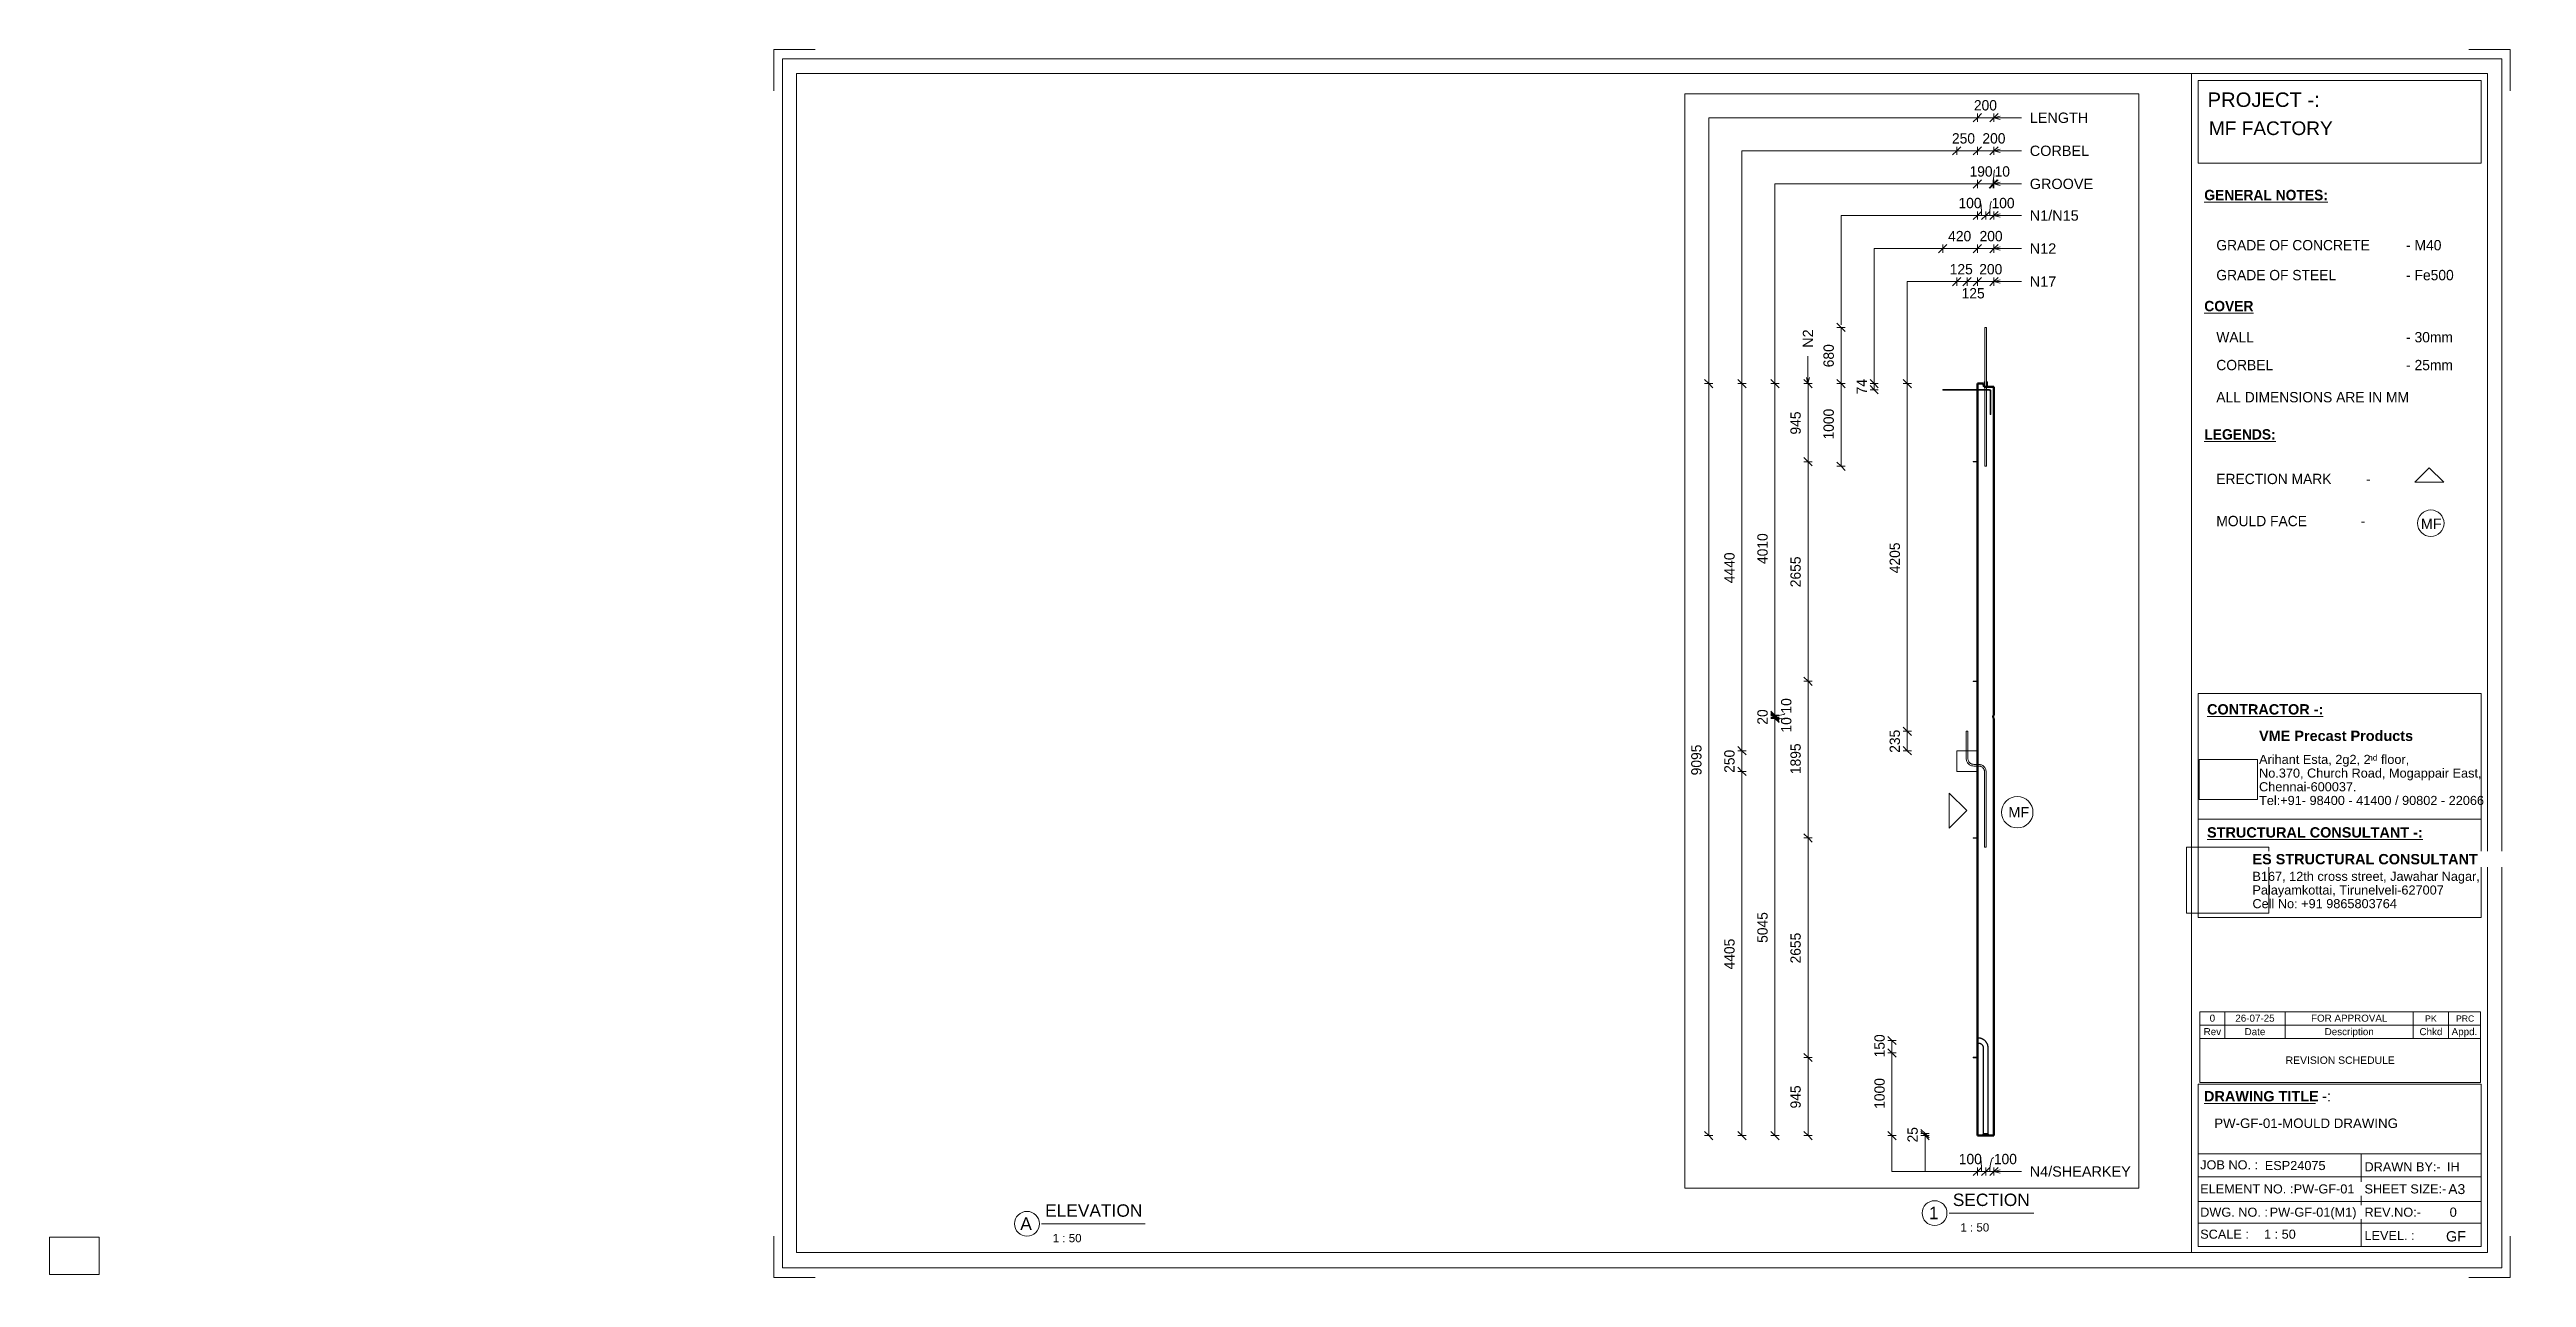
# Paper-space layout 'Layout1' of a CAD drawing. Header units: millimetres. Extents: x 0 to 599, y -1 to 296.
# The model-space entities are those that its viewports show. They can reach past a viewport. Long polylines and large blocks are cut down to what shows.
import ezdxf

# ---------------------------------------------------------------- set-up
doc = ezdxf.new("R2010")
doc.units = ezdxf.units.MM
doc.linetypes.add('Dash', pattern=[6.36, 3.18, -3.18])
for name, color, linetype, lineweight in [('A-ANNO-DIMS', 211, 'Continuous', 9), ('A-ANNO-DIMS-50', 211, 'Continuous', 9), ('A-DETL-THIN', 151, 'Continuous', 18), ('A-GENM', 13, 'Continuous', 18), ('A-WALL', 113, 'Continuous', 25), ('A-WALL-HDLN', 110, 'Dash', 25), ('G-ANNO-SCHD', 231, 'Continuous', 9), ('G-ANNO-TEXT', 231, 'Continuous', 9), ('G-ANNO-TTLB', 6, 'Continuous', 9), ('G-ANNO-TTLB-MEDM', 33, 'Continuous', 9), ('G-ANNO-TTLB-THIN', 151, 'Continuous', 9), ('S-BEAM', 12, 'Continuous', 18), ('S-RBAR', 171, 'Continuous', 18)]:
    doc.layers.add(name, color=color, linetype=linetype, lineweight=lineweight)
doc.layers.add('G-ANNO-NPLT', color=191, linetype='Continuous')
doc.styles.add('Arial_10', font='arial.ttf', dxfattribs={"height": 2.3})
doc.styles.add('Arial_11', font='arial.ttf', dxfattribs={"height": 1.8})
doc.styles.add('Arial_12', font='arial.ttf', dxfattribs={"height": 1.7})
doc.styles.add('Arial_13', font='arial.ttf', dxfattribs={"height": 2})
doc.styles.add('Arial_14', font='arial.ttf', dxfattribs={"height": 3})
doc.styles.add('Arial_15', font='arial.ttf', dxfattribs={"height": 1.5})
doc.styles.add('Arial_2', font='arial.ttf', dxfattribs={"height": 125})
doc.styles.add('Arial_3', font='arial.ttf', dxfattribs={"height": 3.5})
doc.styles.add('Arial_4', font='arial.ttf', dxfattribs={"height": 2.2})
doc.styles.add('Arial_5', font='arial.ttf', dxfattribs={"height": 2.4})
doc.styles.add('Arial_6', font='arial.ttf', dxfattribs={"height": 2.5})
doc.styles.add('Arial_7', font='arial.ttf', dxfattribs={"height": 1.42976})
doc.styles.add('Arial_8', font='arial.ttf', dxfattribs={"height": 2.25})
doc.styles.add('Arial_9', font='arial.ttf', dxfattribs={"height": 3.3})
doc.styles.add('Arial_B', font='arialbd.ttf', dxfattribs={"height": 2.5})
doc.styles.add('Nirmala UI Semilight', font='NirmalaS.ttf', dxfattribs={"height": 125})
doc.styles.add('Nirmala UI Semilight_1', font='NirmalaS.ttf', dxfattribs={"height": 2.5})
doc.styles.add('Nirmala UI Semilight_B', font='', dxfattribs={"height": 2.5})
doc.styles.get('Nirmala UI Semilight_B').set_extended_font_data('Nirmala UI Semilight', bold=True)
doc.dimstyles.new('Arrow_Filled_-_2_5_NI_UI', dxfattribs={"dimscale": 304.8, "dimtxt": 130.920493, "dimasz": 0.328084, "dimexe": 0.164042, "dimexo": 0.0625, "dimgap": 0.164042, "dimtad": 1, "dimdec": 0, "dimzin": 0, "dimdsep": 46, "dimtxsty": 'Nirmala UI Semilight', "dimblk1": 'OBLIQUE', "dimblk2": 'OBLIQUE', "dimsah": 1, "dimcen": 0.09, "dimazin": 0, "dimtfac": 1, "dimtdec": 4, "dimtix": 1, "dimtmove": 0, "dimatfit": 3, "dimfxl": 0.164042, "dimfxlon": 1, "dimtvp": 1, "dimtolj": 1, "dimtzin": 0, "dimarcsym": 2})
doc.dimstyles.new('Arrow_Filled_-_2_5_NI_UI_1', dxfattribs={"dimscale": 304.8, "dimtxt": 130.920493, "dimasz": 0.328084, "dimexe": 0.164042, "dimexo": 0.0625, "dimgap": 0.164042, "dimtad": 1, "dimdec": 0, "dimzin": 0, "dimdsep": 46, "dimtxsty": 'Nirmala UI Semilight', "dimblk1": 'OBLIQUE', "dimblk2": 'OBLIQUE', "dimsah": 1, "dimcen": 0.09, "dimazin": 0, "dimtfac": 1, "dimtdec": 4, "dimtix": 1, "dimtmove": 2, "dimatfit": 3, "dimfxl": 0.164042, "dimfxlon": 1, "dimtvp": 1, "dimtolj": 1, "dimtzin": 0, "dimarcsym": 2})
doc.dimstyles.new('Arrow_Filled_-_2_5_NI_UI_2', dxfattribs={"dimscale": 304.8, "dimtxt": 130.920493, "dimasz": 0.328084, "dimexe": 0.164042, "dimexo": 0.0625, "dimgap": 0.164042, "dimtad": 1, "dimdec": 0, "dimzin": 0, "dimdsep": 46, "dimtxsty": 'Nirmala UI Semilight', "dimblk1": 'OBLIQUE', "dimblk2": 'OBLIQUE', "dimsah": 1, "dimcen": 0.09, "dimazin": 0, "dimtfac": 1, "dimtdec": 4, "dimtix": 1, "dimtmove": 1, "dimatfit": 3, "dimfxl": 0.164042, "dimfxlon": 1, "dimtvp": 1, "dimtolj": 1, "dimtzin": 0, "dimarcsym": 2})
picture_1 = doc.add_image_def('image1.jpg', size_in_pixel=(996, 686))
picture_2 = doc.add_image_def('image2.jpg', size_in_pixel=(1600, 1280))

psp = doc.layouts.get("Layout1")

msp = doc.modelspace()

# ---------------------------------------------------------------- texts
at = {"layer": 'G-ANNO-TEXT', "color": 7, "char_height": 125, "attachment_point": 1, "style": 'Arial_2'}
for s, insert, width in [('LENGTH', (-10723.78, 10977.48), 857.8056), ('CORBEL', (-10723.78, 10577.71), 865.8225), ('GROOVE', (-10723.78, 10177.59), 925.9491), ('N1/N15', (-10723.78, 9795.05), 713.5019), ('N12', (-10723.78, 9395.92), 384.81), ('N17', (-10723.78, 8995.3), 384.81), ('MF', (-10982.6, 2578.54), 300.6328), ('N4/SHEARKEY', (-10724.2, -1766.26), 1475.105)]:
    msp.add_mtext(s, dxfattribs=dict(at, insert=insert, width=width))
at = {"layer": 'G-ANNO-TEXT', "color": 7, "insert": (-13468.61, 8132.43), "char_height": 125, "width": 268.5653, "attachment_point": 1, "rotation": 90, "style": 'Arial_2'}
msp.add_mtext('N2', dxfattribs=at)

# ---------------------------------------------------------------- blocks, each defined once
blk = doc.blocks.new('ES-Landscape-A3 - ES-Landscape-A3-502445-PW-GF-01-MOULD DRAWING')
at = {"layer": 'G-ANNO-TTLB'}
for p, q in [((175.24, 296.27), (185.24, 296.27)), ((175.24, 296.27), (175.24, 286.27)), ((595.24, 296.27), (585.24, 296.27)), ((595.24, 296.27), (595.24, 286.27)), ((519.77, 140.54), (588.2, 140.54)), ((519.77, 86.33), (519.77, 140.54)), ((588.2, 86.33), (588.2, 140.54)), ((519.77, 110.14), (588.2, 110.14)), ((519.77, 6.78), (519.77, 46.03)), ((588.2, 6.78), (588.2, 46.03)), ((559.23, 29.2), (559.23, 6.78)), ((175.24, -0.73), (175.24, 9.27)), ((595.24, -0.73), (595.24, 9.27)), ((175.24, -0.73), (185.24, -0.73)), ((595.24, -0.73), (585.24, -0.73))]:
    blk.add_line(p, q, dxfattribs=at)
at = {"layer": 'G-ANNO-TTLB-MEDM'}
for p, q in [((180.73, 290.44), (180.73, 5.31)), ((180.73, 290.44), (589.79, 290.44)), ((518.17, 290.44), (518.17, 5.31)), ((519.77, 268.77), (519.77, 288.77)), ((519.77, 288.77), (588.2, 288.77)), ((588.2, 288.77), (588.2, 268.77)), ((589.79, 290.44), (589.79, 5.31)), ((588.2, 268.77), (519.77, 268.77)), ((519.77, 86.33), (588.2, 86.33)), ((519.77, 6.78), (588.2, 6.78)), ((180.73, 5.31), (589.79, 5.31))]:
    blk.add_line(p, q, dxfattribs=at)
at = {"layer": 'G-ANNO-TTLB-THIN'}
for p, q in [((177.29, 294.03), (177.29, 1.56)), ((593.23, 294.03), (177.29, 294.03)), ((593.23, 1.56), (593.23, 294.03)), ((519.77, 46.03), (588.2, 46.03)), ((519.77, 29.2), (588.2, 29.2)), ((519.77, 23.64), (588.2, 23.64)), ((519.77, 17.68), (588.2, 17.68)), ((519.77, 12.43), (588.2, 12.43)), ((177.29, 1.56), (593.23, 1.56))]:
    blk.add_line(p, q, dxfattribs=at)
at = {"layer": 'G-ANNO-TTLB', "char_height": 2.2, "attachment_point": 1, "style": 'Arial_4'}
for s, insert, width in [('No.370, Church Road, Mogappair East,', (534.5, 122.37), 63.4135), ('Tel:+91- 98400 - 41400 / 90802 - 22066 ', (534.5, 115.75), 65.2574), ('Chennai-600037.', (534.5, 119.06), 27.6582), ('Cell No: +91 9865803764', (532.9, 90.79), 41.0464), ('Palayamkottai, Tirunelveli-627007', (532.9, 94.09), 54.4346), ('JOB NO. :', (520.26, 27.61), 16.5949), ('DRAWN BY:-', (560, 27.14), 21.7257), ('ELEMENT NO. :', (520.26, 21.79), 26.5359), ('SHEET SIZE:-', (560, 21.79), 23.2489), ('DWG. NO. :', (520.26, 16.16), 19.481), ('REV.NO:-', (560, 16.16), 16.0338), ('SCALE :', (520.26, 10.84), 13.8692), ('LEVEL. :', (560, 10.53), 14.3502)]:
    blk.add_mtext(s, dxfattribs=dict(at, insert=insert, width=width))
at = {"layer": 'G-ANNO-TTLB'}
image = blk.add_image(picture_1, insert=(520, 114.84), size_in_units=(14.11, 9.72), dxfattribs=at)
image.dxf.flags = 7
image = blk.add_image(picture_2, insert=(516.95, 87.39), size_in_units=(19.92, 15.93), dxfattribs=at)
image.dxf.flags = 7
at = {"layer": 'G-ANNO-TTLB', "attachment_point": 1, "bg_fill": 3, "box_fill_scale": 1.25, "bg_fill_color": 256, "bg_fill_true_color": 13158600, "bg_fill_transparency": 0}
for s, insert, char_height, width, style in [('PROJECT -:', (522.05, 285.89), 3.5, 33.3502, 'Arial_3'), ('\\LCONTRACTOR -:', (521.92, 137.94), 2.5, 33.9114, 'Arial_B'), ('\\LSTRUCTURAL CONSULTANT -:', (521.92, 108.18), 2.5, 62.8523, 'Arial_B'), ('\\LDRAWING TITLE', (521.19, 44.36), 2.5, 33.4304, 'Arial_B'), ('A3', (580.27, 21.84), 2.4, 4.9705, 'Arial_5')]:
    blk.add_mtext(s, dxfattribs=dict(at, insert=insert, char_height=char_height, width=width, style=style))
at = {"layer": 'G-ANNO-TTLB', "char_height": 2.5, "attachment_point": 1, "style": 'Arial_B', "bg_fill": 3, "box_fill_scale": 1.25, "bg_fill_color": 256, "bg_fill_true_color": 13158600, "bg_fill_transparency": 0}
for s, insert, width in [('VME Precast Products', (534.5, 131.53), 45.135), ('ES STRUCTURAL CONSULTANT', (532.9, 101.7), 65.6582), ('\\fArial|b1|i0|c0|p34|; ', (548.78, 44.36), 1.2025)]:
    blk.add_mtext(s, dxfattribs=dict(at, insert=insert, width=width))
at = {"layer": 'G-ANNO-TTLB', "attachment_point": 1}
for s, insert, char_height, width, style in [('Arihant Esta, 2g2, 2', (534.5, 125.68), 2.2, 31.9873, 'Arial_4'), ('nd', (560.89, 125.72), 1.43, 2.7257, 'Arial_7'), (' floor,', (563.14, 125.68), 2.2, 9.1392, 'Arial_4'), ('B167, 12th cross street, Jawahar Nagar,', (532.9, 97.4), 2.2, 65.1772, 'Arial_4')]:
    blk.add_mtext(s, dxfattribs=dict(at, insert=insert, char_height=char_height, width=width, style=style))
at = {"layer": 'G-ANNO-TTLB', "insert": (549.77, 44.36), "char_height": 2.5, "width": 2.6456, "attachment_point": 1, "style": 'Arial_6', "bg_fill": 3, "box_fill_scale": 1.25, "bg_fill_color": 256, "bg_fill_true_color": 13158600, "bg_fill_transparency": 0}
blk.add_mtext('-:', dxfattribs=at)
blk = doc.blocks.new('Viewport - M_View Title-1040-PW-GF-01-MOULD DRAWING')
at = {"layer": 'G-ANNO-TTLB'}
for start, end in [(360, 180), (180, 0)]:
    blk.add_arc((-3.5, 0), 3, start, end, dxfattribs=at)
blk = doc.blocks.new('RR spread anchor face based - RR-SA-5_0-240-2134540-Elevation Right')
at = {"layer": 'A-GENM'}
for p, q in [((2593.7, 7722.11), (2591.2, 7717.11)), ((2601.2, 7722.11), (2593.7, 7722.11)), ((2628.7, 7722.11), (2621.2, 7722.11)), ((2631.2, 7717.11), (2628.7, 7722.11)), ((2591.2, 7717.11), (2591.2, 7660.16)), ((2631.2, 7660), (2631.2, 7717.11))]:
    blk.add_line(p, q, dxfattribs=at)
blk = doc.blocks.new('RR spread anchor face based - RR-SA-1_4-160-2134593-Elevation Right')
at = {"layer": 'A-GENM'}
for p, q in [((2458.78, -447), (2463.78, -447)), ((2458.78, -453), (2458.78, -447)), ((2463.78, -447), (2511.2, -447)), ((2463.78, -447), (2463.78, -453)), ((2463.78, -453), (2458.78, -453)), ((2511.2, -453), (2463.78, -453))]:
    blk.add_line(p, q, dxfattribs=at)
blk = doc.blocks.new('DIMBLOCK106-Elevation Right')
at = {"layer": 'A-ANNO-DIMS-50'}
for p, q in [((-11356.74, -1828.86), (-11306.74, -1778.86)), ((-11356.74, -1828.86), (-11356.74, -1778.86)), ((-11256.74, -1828.86), (-11206.74, -1778.86)), ((-11256.74, -1828.86), (-11256.74, -1778.86)), ((-11356.74, -1828.86), (-11406.74, -1878.86)), ((-11356.74, -1828.86), (-11256.74, -1828.86)), ((-11356.74, -1828.86), (-11356.74, -1878.86)), ((-11256.74, -1828.86), (-11306.74, -1878.86)), ((-11256.74, -1828.86), (-11256.74, -1878.86))]:
    blk.add_line(p, q, dxfattribs=at)
blk.add_ellipse((-11325.02, -1828.86), major_axis=(0, 169.02), ratio=0.108148, start_param=4.712389, end_param=6.283185, dxfattribs=at)
at = {"layer": 'A-ANNO-DIMS-50', "color": 0, "insert": (-11582.1, -1615.78), "char_height": 125, "width": 308.4963, "attachment_point": 1, "line_spacing_factor": 1.142579, "style": 'Nirmala UI Semilight'}
blk.add_mtext('100', dxfattribs=at)
blk = doc.blocks.new('_Oblique')
at = {"color": 0, "linetype": 'ByBlock', "lineweight": -2}
blk.add_line((-0.5, -0.5), (0.5, 0.5), dxfattribs=at)
blk = doc.blocks.new('DIMBLOCK107-Elevation Right')
at = {"layer": 'A-ANNO-DIMS-50'}
for p, q in [((-11256.74, -1828.86), (-11206.74, -1778.86)), ((-11256.74, -1828.86), (-11256.74, -1778.86)), ((-11156.74, -1828.86), (-11106.74, -1778.86)), ((-11156.74, -1828.86), (-11156.74, -1778.86)), ((-11256.74, -1828.86), (-11306.74, -1878.86)), ((-11256.74, -1828.86), (-11156.74, -1828.86)), ((-11256.74, -1828.86), (-11256.74, -1878.86)), ((-11156.74, -1828.86), (-11206.74, -1878.86)), ((-11156.74, -1828.86), (-11156.74, -1878.86))]:
    blk.add_line(p, q, dxfattribs=at)
blk.add_ellipse((-11157.73, -1828.86), major_axis=(0, 169.02), ratio=0.289959, start_param=0, end_param=1.570796, dxfattribs=at)
at = {"layer": 'A-ANNO-DIMS-50', "color": 0, "insert": (-11157.73, -1615.78), "char_height": 125, "width": 308.4963, "attachment_point": 1, "line_spacing_factor": 1.142579, "style": 'Nirmala UI Semilight'}
blk.add_mtext('100', dxfattribs=at)
blk = doc.blocks.new('DIMBLOCK108-Elevation Right')
at = {"layer": 'A-ANNO-DIMS-50'}
for p, q in [((-11990.26, -1370), (-12040.26, -1320)), ((-11990.26, -1395), (-12040.26, -1345)), ((-11990.26, -1370), (-12040.26, -1370)), ((-11990.26, -1395), (-11990.26, -1370)), ((-11990.26, -1370), (-11940.26, -1420)), ((-11990.26, -1370), (-11940.26, -1370)), ((-11990.26, -1395), (-12040.26, -1395)), ((-11990.26, -1395), (-11940.26, -1445)), ((-11990.26, -1395), (-11940.26, -1395))]:
    blk.add_line(p, q, dxfattribs=at)
at = {"layer": 'A-ANNO-DIMS-50', "color": 0, "insert": (-12203.35, -1477.71), "char_height": 125, "width": 228.5158, "attachment_point": 1, "rotation": 90, "line_spacing_factor": 1.142579, "style": 'Nirmala UI Semilight'}
blk.add_mtext('25', dxfattribs=at)
blk = doc.blocks.new('DIMBLOCK109-Elevation Right')
at = {"layer": 'A-ANNO-DIMS-50'}
for p, q in [((-12390.26, -395), (-12440.26, -345)), ((-12390.26, -395), (-12440.26, -395)), ((-12390.26, -1395), (-12390.26, -395)), ((-12390.26, -395), (-12340.26, -445)), ((-12390.26, -395), (-12340.26, -395)), ((-12390.26, -1395), (-12440.26, -1345)), ((-12390.26, -1395), (-12440.26, -1395)), ((-12390.26, -1395), (-12340.26, -1445)), ((-12390.26, -1395), (-12340.26, -1395))]:
    blk.add_line(p, q, dxfattribs=at)
at = {"layer": 'A-ANNO-DIMS-50', "color": 0, "insert": (-12603.35, -1071.15), "char_height": 125, "width": 422.7542, "attachment_point": 1, "rotation": 90, "line_spacing_factor": 1.142579, "style": 'Nirmala UI Semilight'}
blk.add_mtext('1000', dxfattribs=at)
blk = doc.blocks.new('DIMBLOCK110-Elevation Right')
at = {"layer": 'A-ANNO-DIMS-50'}
for p, q in [((-12390.26, -245), (-12440.26, -195)), ((-12390.26, -245), (-12440.26, -245)), ((-12390.26, -395), (-12390.26, -245)), ((-12390.26, -245), (-12340.26, -295)), ((-12390.26, -245), (-12340.26, -245)), ((-12390.26, -395), (-12440.26, -345)), ((-12390.26, -395), (-12440.26, -395)), ((-12390.26, -395), (-12340.26, -445)), ((-12390.26, -395), (-12340.26, -395))]:
    blk.add_line(p, q, dxfattribs=at)
at = {"layer": 'A-ANNO-DIMS-50', "color": 0, "insert": (-12603.35, -448.54), "char_height": 125, "width": 308.4963, "attachment_point": 1, "rotation": 90, "line_spacing_factor": 1.142579, "style": 'Nirmala UI Semilight'}
blk.add_mtext('150', dxfattribs=at)
blk = doc.blocks.new('DIMBLOCK111-Elevation Right')
at = {"layer": 'A-ANNO-DIMS-50'}
for p, q in [((-11606.74, 8932.77), (-11556.74, 8982.77)), ((-11606.74, 8932.77), (-11606.74, 8982.77)), ((-11481.74, 8932.77), (-11431.74, 8982.77)), ((-11481.74, 8932.77), (-11481.74, 8982.77)), ((-11606.74, 8932.77), (-11656.74, 8882.77)), ((-11606.74, 8932.77), (-11481.74, 8932.77)), ((-11606.74, 8932.77), (-11606.74, 8882.77)), ((-11481.74, 8932.77), (-11531.74, 8882.77)), ((-11481.74, 8932.77), (-11481.74, 8882.77))]:
    blk.add_line(p, q, dxfattribs=at)
at = {"layer": 'A-ANNO-DIMS-50', "color": 0, "insert": (-11691.85, 9145.86), "char_height": 125, "width": 308.4963, "attachment_point": 1, "line_spacing_factor": 1.142579, "style": 'Nirmala UI Semilight'}
blk.add_mtext('125', dxfattribs=at)
blk = doc.blocks.new('DIMBLOCK112-Elevation Right')
at = {"layer": 'A-ANNO-DIMS-50'}
for p, q in [((-11481.74, 8932.77), (-11431.74, 8982.77)), ((-11481.74, 8932.77), (-11481.74, 8982.77)), ((-11356.74, 8932.77), (-11306.74, 8982.77)), ((-11356.74, 8932.77), (-11356.74, 8982.77)), ((-11481.74, 8932.77), (-11531.74, 8882.77)), ((-11481.74, 8932.77), (-11356.74, 8932.77)), ((-11481.74, 8932.77), (-11481.74, 8882.77)), ((-11356.74, 8932.77), (-11406.74, 8882.77)), ((-11356.74, 8932.77), (-11356.74, 8882.77))]:
    blk.add_line(p, q, dxfattribs=at)
at = {"layer": 'A-ANNO-DIMS-50', "color": 0, "insert": (-11547.78, 8854.79), "char_height": 125, "width": 308.4963, "attachment_point": 1, "line_spacing_factor": 1.142579, "style": 'Nirmala UI Semilight'}
blk.add_mtext('125', dxfattribs=at)
blk = doc.blocks.new('DIMBLOCK113-Elevation Right')
at = {"layer": 'A-ANNO-DIMS-50'}
for p, q in [((-11356.74, 8932.77), (-11306.74, 8982.77)), ((-11356.74, 8932.77), (-11356.74, 8982.77)), ((-11156.74, 8932.77), (-11106.74, 8982.77)), ((-11156.74, 8932.77), (-11156.74, 8982.77)), ((-11356.74, 8932.77), (-11406.74, 8882.77)), ((-11356.74, 8932.77), (-11156.74, 8932.77)), ((-11356.74, 8932.77), (-11356.74, 8882.77)), ((-11156.74, 8932.77), (-11206.74, 8882.77)), ((-11156.74, 8932.77), (-11156.74, 8882.77))]:
    blk.add_line(p, q, dxfattribs=at)
at = {"layer": 'A-ANNO-DIMS-50', "color": 0, "insert": (-11334.95, 9145.86), "char_height": 125, "width": 342.7737, "attachment_point": 1, "line_spacing_factor": 1.142579, "style": 'Nirmala UI Semilight'}
blk.add_mtext('200', dxfattribs=at)
blk = doc.blocks.new('DIMBLOCK114-Elevation Right')
at = {"layer": 'A-ANNO-DIMS-50'}
for p, q in [((-11776.74, 9332.77), (-11726.74, 9382.77)), ((-11776.74, 9332.77), (-11776.74, 9382.77)), ((-11356.74, 9332.77), (-11306.74, 9382.77)), ((-11356.74, 9332.77), (-11356.74, 9382.77)), ((-11776.74, 9332.77), (-11826.74, 9282.77)), ((-11776.74, 9332.77), (-11356.74, 9332.77)), ((-11776.74, 9332.77), (-11776.74, 9282.77)), ((-11356.74, 9332.77), (-11406.74, 9282.77)), ((-11356.74, 9332.77), (-11356.74, 9282.77))]:
    blk.add_line(p, q, dxfattribs=at)
at = {"layer": 'A-ANNO-DIMS-50', "color": 0, "insert": (-11710.75, 9545.86), "char_height": 125, "width": 345.6301, "attachment_point": 1, "line_spacing_factor": 1.142579, "style": 'Nirmala UI Semilight'}
blk.add_mtext('420', dxfattribs=at)
blk = doc.blocks.new('DIMBLOCK115-Elevation Right')
at = {"layer": 'A-ANNO-DIMS-50'}
for p, q in [((-11356.74, 9332.77), (-11306.74, 9382.77)), ((-11356.74, 9332.77), (-11356.74, 9382.77)), ((-11156.74, 9332.77), (-11106.74, 9382.77)), ((-11156.74, 9332.77), (-11156.74, 9382.77)), ((-11356.74, 9332.77), (-11406.74, 9282.77)), ((-11356.74, 9332.77), (-11156.74, 9332.77)), ((-11356.74, 9332.77), (-11356.74, 9282.77)), ((-11156.74, 9332.77), (-11206.74, 9282.77)), ((-11156.74, 9332.77), (-11156.74, 9282.77))]:
    blk.add_line(p, q, dxfattribs=at)
at = {"layer": 'A-ANNO-DIMS-50', "color": 0, "insert": (-11330.98, 9545.86), "char_height": 125, "width": 342.7737, "attachment_point": 1, "line_spacing_factor": 1.142579, "style": 'Nirmala UI Semilight'}
blk.add_mtext('200', dxfattribs=at)
blk = doc.blocks.new('DIMBLOCK116-Elevation Right')
at = {"layer": 'A-ANNO-DIMS-50'}
for p, q in [((-11356.74, 9732.77), (-11306.74, 9782.77)), ((-11356.74, 9732.77), (-11356.74, 9782.77)), ((-11256.74, 9732.77), (-11206.74, 9782.77)), ((-11256.74, 9732.77), (-11256.74, 9782.77)), ((-11356.74, 9732.77), (-11406.74, 9682.77)), ((-11356.74, 9732.77), (-11256.74, 9732.77)), ((-11356.74, 9732.77), (-11356.74, 9682.77)), ((-11256.74, 9732.77), (-11306.74, 9682.77)), ((-11256.74, 9732.77), (-11256.74, 9682.77))]:
    blk.add_line(p, q, dxfattribs=at)
blk.add_ellipse((-11328.81, 9732.77), major_axis=(0, 169.02), ratio=0.130609, start_param=4.712389, end_param=6.283185, dxfattribs=at)
at = {"layer": 'A-ANNO-DIMS-50', "color": 0, "insert": (-11585.9, 9945.86), "char_height": 125, "width": 308.4963, "attachment_point": 1, "line_spacing_factor": 1.142579, "style": 'Nirmala UI Semilight'}
blk.add_mtext('100', dxfattribs=at)
blk = doc.blocks.new('DIMBLOCK117-Elevation Right')
at = {"layer": 'A-ANNO-DIMS-50'}
for p, q in [((-11256.74, 9732.77), (-11206.74, 9782.77)), ((-11256.74, 9732.77), (-11256.74, 9782.77)), ((-11156.74, 9732.77), (-11106.74, 9782.77)), ((-11156.74, 9732.77), (-11156.74, 9782.77)), ((-11256.74, 9732.77), (-11306.74, 9682.77)), ((-11256.74, 9732.77), (-11156.74, 9732.77)), ((-11256.74, 9732.77), (-11256.74, 9682.77)), ((-11156.74, 9732.77), (-11206.74, 9682.77)), ((-11156.74, 9732.77), (-11156.74, 9682.77))]:
    blk.add_line(p, q, dxfattribs=at)
blk.add_ellipse((-11186.27, 9732.77), major_axis=(0, 169.02), ratio=0.121125, start_param=0, end_param=1.570796, dxfattribs=at)
at = {"layer": 'A-ANNO-DIMS-50', "color": 0, "insert": (-11186.27, 9945.86), "char_height": 125, "width": 308.4963, "attachment_point": 1, "line_spacing_factor": 1.142579, "style": 'Nirmala UI Semilight'}
blk.add_mtext('100', dxfattribs=at)
blk = doc.blocks.new('DIMBLOCK118-Elevation Right')
at = {"layer": 'A-ANNO-DIMS-50'}
for p, q in [((-12205.97, 7700), (-12255.97, 7750)), ((-12205.97, 7700), (-12255.97, 7700)), ((-12205.97, 7700), (-12205.97, 3495)), ((-12205.97, 7700), (-12155.97, 7650)), ((-12205.97, 7700), (-12155.97, 7700)), ((-12205.97, 3495), (-12255.97, 3545)), ((-12205.97, 3495), (-12255.97, 3495)), ((-12205.97, 3495), (-12155.97, 3445)), ((-12205.97, 3495), (-12155.97, 3495))]:
    blk.add_line(p, q, dxfattribs=at)
at = {"layer": 'A-ANNO-DIMS-50', "color": 0, "insert": (-12419.05, 5405.88), "char_height": 125, "width": 459.888, "attachment_point": 1, "rotation": 90, "line_spacing_factor": 1.142579, "style": 'Nirmala UI Semilight'}
blk.add_mtext('4205', dxfattribs=at)
blk = doc.blocks.new('DIMBLOCK119-Elevation Right')
at = {"layer": 'A-ANNO-DIMS-50'}
for p, q in [((-12205.97, 3495), (-12255.97, 3545)), ((-12205.97, 3495), (-12255.97, 3495)), ((-12205.97, 3495), (-12205.97, 3260)), ((-12205.97, 3495), (-12155.97, 3445)), ((-12205.97, 3495), (-12155.97, 3495)), ((-12205.97, 3260), (-12255.97, 3310)), ((-12205.97, 3260), (-12255.97, 3260)), ((-12205.97, 3260), (-12155.97, 3210)), ((-12205.97, 3260), (-12155.97, 3260))]:
    blk.add_line(p, q, dxfattribs=at)
at = {"layer": 'A-ANNO-DIMS-50', "color": 0, "insert": (-12419.05, 3234.68), "char_height": 125, "width": 342.7737, "attachment_point": 1, "rotation": 90, "line_spacing_factor": 1.142579, "style": 'Nirmala UI Semilight'}
blk.add_mtext('235', dxfattribs=at)
blk = doc.blocks.new('DIMBLOCK120-Elevation Right')
at = {"layer": 'A-ANNO-DIMS-50'}
for p, q in [((-12605.97, 7700), (-12655.97, 7750)), ((-12605.97, 7700), (-12655.97, 7700)), ((-12605.97, 7700), (-12605.97, 7626.01)), ((-12605.97, 7700), (-12555.97, 7650)), ((-12605.97, 7700), (-12555.97, 7700)), ((-12605.97, 7626.01), (-12655.97, 7676.01)), ((-12605.97, 7626.01), (-12655.97, 7626.01)), ((-12605.97, 7626.01), (-12555.97, 7576.01)), ((-12605.97, 7626.01), (-12555.97, 7626.01))]:
    blk.add_line(p, q, dxfattribs=at)
at = {"layer": 'A-ANNO-DIMS-50', "color": 0, "insert": (-12819.05, 7568.98), "char_height": 125, "width": 225.6593, "attachment_point": 1, "rotation": 90, "line_spacing_factor": 1.142579, "style": 'Nirmala UI Semilight'}
blk.add_mtext('74', dxfattribs=at)
blk = doc.blocks.new('DIMBLOCK121-Elevation Right')
at = {"layer": 'A-ANNO-DIMS-50'}
for p, q in [((-13005.97, 8380), (-13055.97, 8430)), ((-13005.97, 8380), (-13055.97, 8380)), ((-13005.97, 8380), (-13005.97, 7700)), ((-13005.97, 8380), (-12955.97, 8330)), ((-13005.97, 8380), (-12955.97, 8380)), ((-13005.97, 7700), (-13055.97, 7750)), ((-13005.97, 7700), (-13055.97, 7700)), ((-13005.97, 7700), (-12955.97, 7650)), ((-13005.97, 7700), (-12955.97, 7700))]:
    blk.add_line(p, q, dxfattribs=at)
at = {"layer": 'A-ANNO-DIMS-50', "color": 0, "insert": (-13219.05, 7897.18), "char_height": 125, "width": 342.7737, "attachment_point": 1, "rotation": 90, "line_spacing_factor": 1.142579, "style": 'Nirmala UI Semilight'}
blk.add_mtext('680', dxfattribs=at)
blk = doc.blocks.new('DIMBLOCK122-Elevation Right')
at = {"layer": 'A-ANNO-DIMS-50'}
for p, q in [((-13005.97, 7700), (-13055.97, 7750)), ((-13005.97, 7700), (-13055.97, 7700)), ((-13005.97, 7700), (-13005.97, 6700)), ((-13005.97, 7700), (-12955.97, 7650)), ((-13005.97, 7700), (-12955.97, 7700)), ((-13005.97, 6700), (-13055.97, 6750)), ((-13005.97, 6700), (-13055.97, 6700)), ((-13005.97, 6700), (-12955.97, 6650)), ((-13005.97, 6700), (-12955.97, 6700))]:
    blk.add_line(p, q, dxfattribs=at)
at = {"layer": 'A-ANNO-DIMS-50', "color": 0, "insert": (-13219.05, 7023.85), "char_height": 125, "width": 422.7542, "attachment_point": 1, "rotation": 90, "line_spacing_factor": 1.142579, "style": 'Nirmala UI Semilight'}
blk.add_mtext('1000', dxfattribs=at)
blk = doc.blocks.new('DIMBLOCK123-Elevation Right')
at = {"layer": 'A-ANNO-DIMS-50'}
for p, q in [((-13405.97, 7700), (-13455.97, 7750)), ((-13405.97, 7700), (-13455.97, 7700)), ((-13405.97, 7700), (-13405.97, 6755)), ((-13405.97, 7700), (-13355.97, 7650)), ((-13405.97, 7700), (-13355.97, 7700)), ((-13405.97, 6755), (-13455.97, 6805)), ((-13405.97, 6755), (-13455.97, 6755)), ((-13405.97, 6755), (-13355.97, 6705)), ((-13405.97, 6755), (-13355.97, 6755))]:
    blk.add_line(p, q, dxfattribs=at)
at = {"layer": 'A-ANNO-DIMS-50', "color": 0, "insert": (-13619.05, 7083.49), "char_height": 125, "width": 345.6301, "attachment_point": 1, "rotation": 90, "line_spacing_factor": 1.142579, "style": 'Nirmala UI Semilight'}
blk.add_mtext('945', dxfattribs=at)
blk = doc.blocks.new('DIMBLOCK124-Elevation Right')
at = {"layer": 'A-ANNO-DIMS-50'}
for p, q in [((-13405.97, 6755), (-13455.97, 6805)), ((-13405.97, 6755), (-13455.97, 6755)), ((-13405.97, 6755), (-13405.97, 4100)), ((-13405.97, 6755), (-13355.97, 6705)), ((-13405.97, 6755), (-13355.97, 6755)), ((-13405.97, 4100), (-13455.97, 4150)), ((-13405.97, 4100), (-13455.97, 4100)), ((-13405.97, 4100), (-13355.97, 4050)), ((-13405.97, 4100), (-13355.97, 4100))]:
    blk.add_line(p, q, dxfattribs=at)
at = {"layer": 'A-ANNO-DIMS-50', "color": 0, "insert": (-13619.05, 5237.07), "char_height": 125, "width": 457.0315, "attachment_point": 1, "rotation": 90, "line_spacing_factor": 1.142579, "style": 'Nirmala UI Semilight'}
blk.add_mtext('2655', dxfattribs=at)
blk = doc.blocks.new('DIMBLOCK125-Elevation Right')
at = {"layer": 'A-ANNO-DIMS-50'}
for p, q in [((-13405.97, 4100), (-13455.97, 4150)), ((-13405.97, 4100), (-13455.97, 4100)), ((-13405.97, 4100), (-13405.97, 2205)), ((-13405.97, 4100), (-13355.97, 4050)), ((-13405.97, 4100), (-13355.97, 4100)), ((-13405.97, 2205), (-13455.97, 2255)), ((-13405.97, 2205), (-13455.97, 2205)), ((-13405.97, 2205), (-13355.97, 2155)), ((-13405.97, 2205), (-13355.97, 2205))]:
    blk.add_line(p, q, dxfattribs=at)
at = {"layer": 'A-ANNO-DIMS-50', "color": 0, "insert": (-13619.05, 2976.35), "char_height": 125, "width": 422.7542, "attachment_point": 1, "rotation": 90, "line_spacing_factor": 1.142579, "style": 'Nirmala UI Semilight'}
blk.add_mtext('1895', dxfattribs=at)
blk = doc.blocks.new('DIMBLOCK126-Elevation Right')
at = {"layer": 'A-ANNO-DIMS-50'}
for p, q in [((-13405.97, 2205), (-13455.97, 2255)), ((-13405.97, 2205), (-13455.97, 2205)), ((-13405.97, 2205), (-13405.97, -450)), ((-13405.97, 2205), (-13355.97, 2155)), ((-13405.97, 2205), (-13355.97, 2205)), ((-13405.97, -450), (-13455.97, -400)), ((-13405.97, -450), (-13455.97, -450)), ((-13405.97, -450), (-13355.97, -500)), ((-13405.97, -450), (-13355.97, -450))]:
    blk.add_line(p, q, dxfattribs=at)
at = {"layer": 'A-ANNO-DIMS-50', "color": 0, "insert": (-13619.05, 687.07), "char_height": 125, "width": 457.0315, "attachment_point": 1, "rotation": 90, "line_spacing_factor": 1.142579, "style": 'Nirmala UI Semilight'}
blk.add_mtext('2655', dxfattribs=at)
blk = doc.blocks.new('DIMBLOCK127-Elevation Right')
at = {"layer": 'A-ANNO-DIMS-50'}
for p, q in [((-13405.97, -450), (-13455.97, -400)), ((-13405.97, -450), (-13455.97, -450)), ((-13405.97, -450), (-13405.97, -1395)), ((-13405.97, -450), (-13355.97, -500)), ((-13405.97, -450), (-13355.97, -450)), ((-13405.97, -1395), (-13455.97, -1345)), ((-13405.97, -1395), (-13455.97, -1395)), ((-13405.97, -1395), (-13355.97, -1445)), ((-13405.97, -1395), (-13355.97, -1395))]:
    blk.add_line(p, q, dxfattribs=at)
at = {"layer": 'A-ANNO-DIMS-50', "color": 0, "insert": (-13619.05, -1066.51), "char_height": 125, "width": 345.6301, "attachment_point": 1, "rotation": 90, "line_spacing_factor": 1.142579, "style": 'Nirmala UI Semilight'}
blk.add_mtext('945', dxfattribs=at)
blk = doc.blocks.new('DIMBLOCK128-Elevation Right')
at = {"layer": 'A-ANNO-DIMS-50'}
for p, q in [((-14205.97, 7700), (-14255.97, 7750)), ((-14205.97, 7700), (-14255.97, 7700)), ((-14205.97, 7700), (-14205.97, 3260)), ((-14205.97, 7700), (-14155.97, 7650)), ((-14205.97, 7700), (-14155.97, 7700)), ((-14205.97, 3260), (-14255.97, 3310)), ((-14205.97, 3260), (-14255.97, 3260)), ((-14205.97, 3260), (-14155.97, 3210)), ((-14205.97, 3260), (-14155.97, 3260))]:
    blk.add_line(p, q, dxfattribs=at)
at = {"layer": 'A-ANNO-DIMS-50', "color": 0, "insert": (-14419.05, 5286), "char_height": 125, "width": 465.6009, "attachment_point": 1, "rotation": 90, "line_spacing_factor": 1.142579, "style": 'Nirmala UI Semilight'}
blk.add_mtext('4440', dxfattribs=at)
blk = doc.blocks.new('DIMBLOCK129-Elevation Right')
at = {"layer": 'A-ANNO-DIMS-50'}
for p, q in [((-14205.97, 3260), (-14255.97, 3310)), ((-14205.97, 3260), (-14255.97, 3260)), ((-14205.97, 3260), (-14205.97, 3010)), ((-14205.97, 3260), (-14155.97, 3210)), ((-14205.97, 3260), (-14155.97, 3260)), ((-14205.97, 3010), (-14255.97, 3060)), ((-14205.97, 3010), (-14255.97, 3010)), ((-14205.97, 3010), (-14155.97, 2960)), ((-14205.97, 3010), (-14155.97, 3010))]:
    blk.add_line(p, q, dxfattribs=at)
at = {"layer": 'A-ANNO-DIMS-50', "color": 0, "insert": (-14419.05, 2992.18), "char_height": 125, "width": 342.7737, "attachment_point": 1, "rotation": 90, "line_spacing_factor": 1.142579, "style": 'Nirmala UI Semilight'}
blk.add_mtext('250', dxfattribs=at)
blk = doc.blocks.new('DIMBLOCK130-Elevation Right')
at = {"layer": 'A-ANNO-DIMS-50'}
for p, q in [((-14205.97, 3010), (-14255.97, 3060)), ((-14205.97, 3010), (-14255.97, 3010)), ((-14205.97, 3010), (-14205.97, -1395)), ((-14205.97, 3010), (-14155.97, 2960)), ((-14205.97, 3010), (-14155.97, 3010)), ((-14205.97, -1395), (-14255.97, -1345)), ((-14205.97, -1395), (-14255.97, -1395)), ((-14205.97, -1395), (-14155.97, -1445)), ((-14205.97, -1395), (-14155.97, -1395))]:
    blk.add_line(p, q, dxfattribs=at)
at = {"layer": 'A-ANNO-DIMS-50', "color": 0, "insert": (-14419.05, 614.69), "char_height": 125, "width": 462.7444, "attachment_point": 1, "rotation": 90, "line_spacing_factor": 1.142579, "style": 'Nirmala UI Semilight'}
blk.add_mtext('4405', dxfattribs=at)
blk = doc.blocks.new('DIMBLOCK131-Elevation Right')
at = {"layer": 'A-ANNO-DIMS-50'}
for p, q in [((-14605.97, 7700), (-14655.97, 7750)), ((-14605.97, 7700), (-14655.97, 7700)), ((-14605.97, 7700), (-14605.97, -1395)), ((-14605.97, 7700), (-14555.97, 7650)), ((-14605.97, 7700), (-14555.97, 7700)), ((-14605.97, -1395), (-14655.97, -1345)), ((-14605.97, -1395), (-14655.97, -1395)), ((-14605.97, -1395), (-14555.97, -1445)), ((-14605.97, -1395), (-14555.97, -1395))]:
    blk.add_line(p, q, dxfattribs=at)
at = {"layer": 'A-ANNO-DIMS-50', "color": 0, "insert": (-14819.05, 2962.07), "char_height": 125, "width": 457.0315, "attachment_point": 1, "rotation": 90, "line_spacing_factor": 1.142579, "style": 'Nirmala UI Semilight'}
blk.add_mtext('9095', dxfattribs=at)
blk = doc.blocks.new('DIMBLOCK132-Elevation Right')
at = {"layer": 'A-ANNO-DIMS-50'}
for p, q in [((-11606.74, 10515.03), (-11556.74, 10565.03)), ((-11606.74, 10515.03), (-11606.74, 10565.03)), ((-11356.74, 10515.03), (-11306.74, 10565.03)), ((-11356.74, 10515.03), (-11356.74, 10565.03)), ((-11606.74, 10515.03), (-11656.74, 10465.03)), ((-11606.74, 10515.03), (-11356.74, 10515.03)), ((-11606.74, 10515.03), (-11606.74, 10465.03)), ((-11356.74, 10515.03), (-11406.74, 10465.03)), ((-11356.74, 10515.03), (-11356.74, 10465.03))]:
    blk.add_line(p, q, dxfattribs=at)
at = {"layer": 'A-ANNO-DIMS-50', "color": 0, "insert": (-11664.84, 10728.11), "char_height": 125, "width": 342.7737, "attachment_point": 1, "line_spacing_factor": 1.142579, "style": 'Nirmala UI Semilight'}
blk.add_mtext('250', dxfattribs=at)
blk = doc.blocks.new('DIMBLOCK133-Elevation Right')
at = {"layer": 'A-ANNO-DIMS-50'}
for p, q in [((-11356.74, 10515.03), (-11306.74, 10565.03)), ((-11356.74, 10515.03), (-11356.74, 10565.03)), ((-11156.74, 10515.03), (-11106.74, 10565.03)), ((-11156.74, 10515.03), (-11156.74, 10565.03)), ((-11356.74, 10515.03), (-11406.74, 10465.03)), ((-11356.74, 10515.03), (-11156.74, 10515.03)), ((-11356.74, 10515.03), (-11356.74, 10465.03)), ((-11156.74, 10515.03), (-11206.74, 10465.03)), ((-11156.74, 10515.03), (-11156.74, 10465.03))]:
    blk.add_line(p, q, dxfattribs=at)
at = {"layer": 'A-ANNO-DIMS-50', "color": 0, "insert": (-11296.91, 10728.11), "char_height": 125, "width": 342.7737, "attachment_point": 1, "line_spacing_factor": 1.142579, "style": 'Nirmala UI Semilight'}
blk.add_mtext('200', dxfattribs=at)
blk = doc.blocks.new('DIMBLOCK134-Elevation Right')
at = {"layer": 'A-ANNO-DIMS-50'}
for p, q in [((-11356.74, 10115.03), (-11306.74, 10165.03)), ((-11356.74, 10115.03), (-11356.74, 10165.03)), ((-11166.74, 10115.03), (-11116.74, 10165.03)), ((-11166.74, 10115.03), (-11166.74, 10165.03)), ((-11356.74, 10115.03), (-11406.74, 10065.03)), ((-11356.74, 10115.03), (-11166.74, 10115.03)), ((-11356.74, 10115.03), (-11356.74, 10065.03)), ((-11166.74, 10115.03), (-11216.74, 10065.03)), ((-11166.74, 10115.03), (-11166.74, 10065.03))]:
    blk.add_line(p, q, dxfattribs=at)
at = {"layer": 'A-ANNO-DIMS-50', "color": 0, "insert": (-11452.33, 10328.11), "char_height": 125, "width": 308.4963, "attachment_point": 1, "line_spacing_factor": 1.142579, "style": 'Nirmala UI Semilight'}
blk.add_mtext('190', dxfattribs=at)
blk = doc.blocks.new('DIMBLOCK135-Elevation Right')
at = {"layer": 'A-ANNO-DIMS-50'}
for p, q in [((-11166.74, 10115.03), (-11116.74, 10165.03)), ((-11166.74, 10115.03), (-11166.74, 10165.03)), ((-11156.74, 10115.03), (-11106.74, 10165.03)), ((-11156.74, 10115.03), (-11156.74, 10165.03)), ((-11166.74, 10115.03), (-11216.74, 10065.03)), ((-11156.74, 10115.03), (-11206.74, 10065.03)), ((-11166.74, 10115.03), (-11156.74, 10115.03)), ((-11166.74, 10115.03), (-11166.74, 10065.03)), ((-11156.74, 10115.03), (-11156.74, 10065.03))]:
    blk.add_line(p, q, dxfattribs=at)
blk.add_ellipse((-11149.34, 10115.03), major_axis=(0, 169.02), ratio=0.073371, start_param=0, end_param=1.570796, dxfattribs=at)
at = {"layer": 'A-ANNO-DIMS-50', "color": 0, "insert": (-11149.34, 10328.11), "char_height": 125, "width": 194.2384, "attachment_point": 1, "line_spacing_factor": 1.142579, "style": 'Nirmala UI Semilight'}
blk.add_mtext('10', dxfattribs=at)
blk = doc.blocks.new('DIMBLOCK136-Elevation Right')
at = {"layer": 'A-ANNO-DIMS-50'}
for p, q in [((-13805.97, 7700), (-13855.97, 7750)), ((-13805.97, 7700), (-13855.97, 7700)), ((-13805.97, 7700), (-13805.97, 3690)), ((-13805.97, 7700), (-13755.97, 7650)), ((-13805.97, 7700), (-13755.97, 7700)), ((-13805.97, 3690), (-13855.97, 3740)), ((-13805.97, 3690), (-13855.97, 3690)), ((-13805.97, 3690), (-13755.97, 3640)), ((-13805.97, 3690), (-13755.97, 3690))]:
    blk.add_line(p, q, dxfattribs=at)
at = {"layer": 'A-ANNO-DIMS-50', "color": 0, "insert": (-14019.05, 5517.66), "char_height": 125, "width": 425.6106, "attachment_point": 1, "rotation": 90, "line_spacing_factor": 1.142579, "style": 'Nirmala UI Semilight'}
blk.add_mtext('4010', dxfattribs=at)
blk = doc.blocks.new('DIMBLOCK137-Elevation Right')
at = {"layer": 'A-ANNO-DIMS-50'}
for p, q in [((-13805.97, 3690), (-13855.97, 3740)), ((-13805.97, 3680), (-13855.97, 3730)), ((-13805.97, 3690), (-13855.97, 3690)), ((-13805.97, 3690), (-13805.97, 3680)), ((-13805.97, 3690), (-13755.97, 3640)), ((-13805.97, 3690), (-13755.97, 3690)), ((-13805.97, 3680), (-13855.97, 3680)), ((-13805.97, 3680), (-13755.97, 3630)), ((-13805.97, 3680), (-13755.97, 3680))]:
    blk.add_line(p, q, dxfattribs=at)
blk.add_ellipse((-13805.97, 3709.25), major_axis=(117.95, 0), ratio=0.205602, start_param=4.712389, end_param=6.283185, dxfattribs=at)
at = {"layer": 'A-ANNO-DIMS-50', "color": 0, "insert": (-13732.09, 3709.25), "char_height": 125, "width": 194.2384, "attachment_point": 1, "rotation": 90, "line_spacing_factor": 1.142579, "style": 'Nirmala UI Semilight'}
blk.add_mtext('10', dxfattribs=at)
blk = doc.blocks.new('DIMBLOCK138-Elevation Right')
at = {"layer": 'A-ANNO-DIMS-50'}
for p, q in [((-13805.97, 3680), (-13855.97, 3730)), ((-13805.97, 3660), (-13855.97, 3710)), ((-13805.97, 3680), (-13855.97, 3680)), ((-13805.97, 3680), (-13805.97, 3660)), ((-13805.97, 3680), (-13755.97, 3630)), ((-13805.97, 3680), (-13755.97, 3680)), ((-13805.97, 3660), (-13855.97, 3660)), ((-13805.97, 3660), (-13755.97, 3610)), ((-13805.97, 3660), (-13755.97, 3660))]:
    blk.add_line(p, q, dxfattribs=at)
at = {"layer": 'A-ANNO-DIMS-50', "color": 0, "insert": (-14019.05, 3574.79), "char_height": 125, "width": 228.5158, "attachment_point": 1, "rotation": 90, "line_spacing_factor": 1.142579, "style": 'Nirmala UI Semilight'}
blk.add_mtext('20', dxfattribs=at)
blk = doc.blocks.new('DIMBLOCK139-Elevation Right')
at = {"layer": 'A-ANNO-DIMS-50'}
for p, q in [((-13805.97, 3660), (-13855.97, 3710)), ((-13805.97, 3650), (-13855.97, 3700)), ((-13805.97, 3660), (-13855.97, 3660)), ((-13805.97, 3660), (-13805.97, 3650)), ((-13805.97, 3660), (-13755.97, 3610)), ((-13805.97, 3660), (-13755.97, 3660)), ((-13805.97, 3650), (-13855.97, 3650)), ((-13805.97, 3650), (-13755.97, 3600)), ((-13805.97, 3650), (-13755.97, 3650))]:
    blk.add_line(p, q, dxfattribs=at)
blk.add_ellipse((-13805.97, 3641.57), major_axis=(117.95, 0), ratio=0.113884, start_param=0, end_param=1.570796, dxfattribs=at)
at = {"layer": 'A-ANNO-DIMS-50', "color": 0, "insert": (-13732.09, 3479.7), "char_height": 125, "width": 194.2384, "attachment_point": 1, "rotation": 90, "line_spacing_factor": 1.142579, "style": 'Nirmala UI Semilight'}
blk.add_mtext('10', dxfattribs=at)
blk = doc.blocks.new('DIMBLOCK140-Elevation Right')
at = {"layer": 'A-ANNO-DIMS-50'}
for p, q in [((-13805.97, 3650), (-13855.97, 3700)), ((-13805.97, 3650), (-13855.97, 3650)), ((-13805.97, 3650), (-13805.97, -1395)), ((-13805.97, 3650), (-13755.97, 3600)), ((-13805.97, 3650), (-13755.97, 3650)), ((-13805.97, -1395), (-13855.97, -1345)), ((-13805.97, -1395), (-13855.97, -1395)), ((-13805.97, -1395), (-13755.97, -1445)), ((-13805.97, -1395), (-13755.97, -1395))]:
    blk.add_line(p, q, dxfattribs=at)
at = {"layer": 'A-ANNO-DIMS-50', "color": 0, "insert": (-14019.05, 935.88), "char_height": 125, "width": 459.888, "attachment_point": 1, "rotation": 90, "line_spacing_factor": 1.142579, "style": 'Nirmala UI Semilight'}
blk.add_mtext('5045', dxfattribs=at)
blk = doc.blocks.new('DIMBLOCK141-Elevation Right')
at = {"layer": 'A-ANNO-DIMS-50'}
for p, q in [((-11356.74, 10915.03), (-11306.74, 10965.03)), ((-11356.74, 10915.03), (-11356.74, 10965.03)), ((-11156.74, 10915.03), (-11106.74, 10965.03)), ((-11156.74, 10915.03), (-11156.74, 10965.03)), ((-11356.74, 10915.03), (-11406.74, 10865.03)), ((-11356.74, 10915.03), (-11156.74, 10915.03)), ((-11356.74, 10915.03), (-11356.74, 10865.03)), ((-11156.74, 10915.03), (-11206.74, 10865.03)), ((-11156.74, 10915.03), (-11156.74, 10865.03))]:
    blk.add_line(p, q, dxfattribs=at)
at = {"layer": 'A-ANNO-DIMS-50', "color": 0, "insert": (-11399.56, 11128.11), "char_height": 125, "width": 342.7737, "attachment_point": 1, "line_spacing_factor": 1.142579, "style": 'Nirmala UI Semilight'}
blk.add_mtext('200', dxfattribs=at)

# ---------------------------------------------------------------- dimensions: what is measured, and where the dimension line sits
at = {"layer": 'A-ANNO-DIMS'}
for base, p1, p2, override, picture, middle in [((-11156.74, 10915.03), (-11356.74, 10865.03), (-11156.74, 10865.03), {"dimpost": '<>', "dimfxl": 200}, 'DIMBLOCK141-Elevation Right', (-11256.74, 11029.62)), ((-11356.74, 9332.77), (-11776.74, 9282.77), (-11356.74, 9282.77), {"dimpost": '<>', "dimfxl": 420}, 'DIMBLOCK114-Elevation Right', (-11566.74, 9447.36))]:
    dim = msp.add_linear_dim(base=base, p1=p1, p2=p2, dimstyle='Arrow_Filled_-_2_5_NI_UI', override=override, dxfattribs=at)
    dim.commit()
    dim.dimension.update_dxf_attribs({"geometry": picture, "text_midpoint": middle})
for base, p1, p2, dimstyle, override, picture, middle in [((-11356.74, 10515.03), (-11606.74, 10465.03), (-11356.74, 10465.03), 'Arrow_Filled_-_2_5_NI_UI_1', {"dimpost": '<>', "dimfxl": 250}, 'DIMBLOCK132-Elevation Right', (-11493.45, 10644.78)), ((-11156.74, 10515.03), (-11356.74, 10465.03), (-11156.74, 10465.03), 'Arrow_Filled_-_2_5_NI_UI_1', {"dimpost": '<>', "dimfxl": 200}, 'DIMBLOCK133-Elevation Right', (-11125.52, 10644.78)), ((-11166.74, 10115.03), (-11356.74, 10065.03), (-11166.74, 10065.03), 'Arrow_Filled_-_2_5_NI_UI_1', {"dimpost": '<>', "dimfxl": 190}, 'DIMBLOCK134-Elevation Right', (-11298.09, 10244.78)), ((-11156.74, 10115.03), (-11166.74, 10065.03), (-11156.74, 10065.03), 'Arrow_Filled_-_2_5_NI_UI_2', {"dimpost": '<>', "dimfxl": 10}, 'DIMBLOCK135-Elevation Right', (-11052.22, 10244.78)), ((-11256.74, 9732.77), (-11356.74, 9682.77), (-11256.74, 9682.77), 'Arrow_Filled_-_2_5_NI_UI_2', {"dimpost": '<>', "dimfxl": 100}, 'DIMBLOCK116-Elevation Right', (-11431.65, 9862.52)), ((-11156.74, 9732.77), (-11256.74, 9682.77), (-11156.74, 9682.77), 'Arrow_Filled_-_2_5_NI_UI_2', {"dimpost": '<>', "dimfxl": 100}, 'DIMBLOCK117-Elevation Right', (-11032.02, 9862.52)), ((-11156.74, 9332.77), (-11356.74, 9282.77), (-11156.74, 9282.77), 'Arrow_Filled_-_2_5_NI_UI_1', {"dimpost": '<>', "dimfxl": 200}, 'DIMBLOCK115-Elevation Right', (-11159.6, 9462.52)), ((-11481.74, 8932.77), (-11606.74, 8882.77), (-11481.74, 8882.77), 'Arrow_Filled_-_2_5_NI_UI_1', {"dimpost": '<>', "dimfxl": 125}, 'DIMBLOCK111-Elevation Right', (-11537.6, 9062.52)), ((-11156.74, 8932.77), (-11356.74, 8882.77), (-11156.74, 8882.77), 'Arrow_Filled_-_2_5_NI_UI_1', {"dimpost": '<>', "dimfxl": 200}, 'DIMBLOCK113-Elevation Right', (-11163.56, 9062.52)), ((-11356.74, 8932.77), (-11481.74, 8882.77), (-11356.74, 8882.77), 'Arrow_Filled_-_2_5_NI_UI_1', {"dimpost": '<>', "dimfxl": 125}, 'DIMBLOCK112-Elevation Right', (-11393.53, 8771.46)), ((-11256.74, -1828.86), (-11356.74, -1778.86), (-11256.74, -1778.86), 'Arrow_Filled_-_2_5_NI_UI_2', {"dimpost": '<>', "dimfxl": 100}, 'DIMBLOCK106-Elevation Right', (-11427.85, -1699.11)), ((-11156.74, -1828.86), (-11256.74, -1778.86), (-11156.74, -1778.86), 'Arrow_Filled_-_2_5_NI_UI_2', {"dimpost": '<>', "dimfxl": 100}, 'DIMBLOCK107-Elevation Right', (-11003.48, -1699.11))]:
    dim = msp.add_linear_dim(base=base, p1=p1, p2=p2, dimstyle=dimstyle, override=override, dxfattribs=at)
    dim.commit()
    dim.dimension.update_dxf_attribs({"geometry": picture, "text_midpoint": middle, "dimtype": 160})
for base, p1, p2, override, picture, middle in [((-13005.97, 7700), (-12955.97, 8380), (-12955.97, 7700), {"dimpost": '<>', "dimfxl": 680}, 'DIMBLOCK121-Elevation Right', (-13120.6, 8040)), ((-12605.97, 7626.01), (-12555.97, 7700), (-12555.97, 7626.01), {"dimpost": '<>', "dimfxl": 73.993084}, 'DIMBLOCK120-Elevation Right', (-12718.47, 7663)), ((-14605.97, -1395), (-14555.97, 7700), (-14555.97, -1395), {"dimpost": '<>', "dimfxl": 9095}, 'DIMBLOCK131-Elevation Right', (-14720.6, 3152.5)), ((-14205.97, 3260), (-14155.97, 7700), (-14155.97, 3260), {"dimpost": '<>', "dimfxl": 4440}, 'DIMBLOCK128-Elevation Right', (-14320.56, 5480)), ((-13805.97, 3690), (-13755.97, 7700), (-13755.97, 3690), {"dimpost": '<>', "dimfxl": 4010}, 'DIMBLOCK136-Elevation Right', (-13920.91, 5695)), ((-13405.97, 6755), (-13355.97, 7700), (-13355.97, 6755), {"dimpost": '<>', "dimfxl": 945}, 'DIMBLOCK123-Elevation Right', (-13520.6, 7227.5)), ((-13005.97, 6700), (-12955.97, 7700), (-12955.97, 6700), {"dimpost": '<>', "dimfxl": 1000}, 'DIMBLOCK122-Elevation Right', (-13120.91, 7200)), ((-12205.97, 3495), (-12155.97, 7700), (-12155.97, 3495), {"dimpost": '<>', "dimfxl": 4205}, 'DIMBLOCK118-Elevation Right', (-12320.56, 5597.5)), ((-13405.97, 4100), (-13355.97, 6755), (-13355.97, 4100), {"dimpost": '<>', "dimfxl": 2655}, 'DIMBLOCK124-Elevation Right', (-13520.6, 5427.5)), ((-13405.97, 2205), (-13355.97, 4100), (-13355.97, 2205), {"dimpost": '<>', "dimfxl": 1895}, 'DIMBLOCK125-Elevation Right', (-13520.95, 3152.5)), ((-13805.97, 3660), (-13755.97, 3680), (-13755.97, 3660), {"dimpost": '<>', "dimfxl": 20}, 'DIMBLOCK138-Elevation Right', (-13920.56, 3670)), ((-13805.97, -1395), (-13755.97, 3650), (-13755.97, -1395), {"dimpost": '<>', "dimfxl": 5045}, 'DIMBLOCK140-Elevation Right', (-13920.56, 1127.5)), ((-12205.97, 3260), (-12155.97, 3495), (-12155.97, 3260), {"dimpost": '<>', "dimfxl": 235}, 'DIMBLOCK119-Elevation Right', (-12320.6, 3377.5)), ((-14205.97, 3010), (-14155.97, 3260), (-14155.97, 3010), {"dimpost": '<>', "dimfxl": 250}, 'DIMBLOCK129-Elevation Right', (-14320.56, 3135)), ((-14205.97, -1395), (-14155.97, 3010), (-14155.97, -1395), {"dimpost": '<>', "dimfxl": 4405}, 'DIMBLOCK130-Elevation Right', (-14320.56, 807.5)), ((-13405.97, -450), (-13355.97, 2205), (-13355.97, -450), {"dimpost": '<>', "dimfxl": 2655}, 'DIMBLOCK126-Elevation Right', (-13520.6, 877.5)), ((-12390.26, -245), (-12340.26, -395), (-12340.26, -245), {"dimpost": '<>', "dimfxl": 150}, 'DIMBLOCK110-Elevation Right', (-12505.2, -320)), ((-12390.26, -395), (-12340.26, -1395), (-12340.26, -395), {"dimpost": '<>', "dimfxl": 1000}, 'DIMBLOCK109-Elevation Right', (-12505.2, -895)), ((-13405.97, -1395), (-13355.97, -450), (-13355.97, -1395), {"dimpost": '<>', "dimfxl": 945}, 'DIMBLOCK127-Elevation Right', (-13520.6, -922.5)), ((-11990.26, -1370), (-11940.26, -1395), (-11940.26, -1370), {"dimpost": '<>', "dimfxl": 25}, 'DIMBLOCK108-Elevation Right', (-12104.85, -1382.5))]:
    dim = msp.add_linear_dim(base=base, p1=p1, p2=p2, angle=90, dimstyle='Arrow_Filled_-_2_5_NI_UI', override=override, dxfattribs=at)
    dim.commit()
    dim.dimension.update_dxf_attribs({"geometry": picture, "text_midpoint": middle})
for base, p1, p2, picture, middle in [((-13805.97, 3680), (-13755.97, 3690), (-13755.97, 3680), 'DIMBLOCK137-Elevation Right', (-13648.75, 3806.37)), ((-13805.97, 3650), (-13755.97, 3660), (-13755.97, 3650), 'DIMBLOCK139-Elevation Right', (-13648.75, 3576.82))]:
    dim = msp.add_linear_dim(base=base, p1=p1, p2=p2, angle=90, dimstyle='Arrow_Filled_-_2_5_NI_UI_2', override={"dimpost": '<>', "dimfxl": 10}, dxfattribs=at)
    dim.commit()
    dim.dimension.update_dxf_attribs({"geometry": picture, "text_midpoint": middle, "dimtype": 160, "text_rotation": 90})

# ---------------------------------------------------------------- linework, layer by layer
at = {"layer": 'A-DETL-THIN'}
for p, q in [((-14605.97, 7700), (-14605.97, 10915.03)), ((-11356.74, 10915.03), (-14605.97, 10915.03)), ((-14205.97, 7700), (-14205.97, 10515.03)), ((-11606.74, 10515.03), (-14205.97, 10515.03)), ((-13805.97, 7700), (-13805.97, 10115.03)), ((-11356.74, 10115.03), (-13805.97, 10115.03)), ((-13005.97, 8410), (-13005.97, 9732.77)), ((-11356.74, 9732.77), (-13005.97, 9732.77)), ((-12605.97, 7700), (-12605.97, 9332.77)), ((-11776.74, 9332.77), (-12605.97, 9332.77)), ((-12205.97, 7700), (-12205.97, 8932.77)), ((-11606.74, 8932.77), (-12205.97, 8932.77)), ((-11696.74, 2748.1), (-11696.74, 2323.84)), ((-11484.61, 2535.97), (-11696.74, 2748.1)), ((-11696.74, 2323.84), (-11484.61, 2535.97)), ((-12390.26, -1395), (-12390.26, -1828.86)), ((-11990.26, -1395), (-11990.26, -1828.86)), ((-11356.74, -1828.86), (-12390.26, -1828.86))]:
    msp.add_line(p, q, dxfattribs=at)
msp.add_circle((-10874.69, 2516.08), 190, dxfattribs=at)
at = {"layer": 'A-WALL', "lineweight": 50}
for p, q in [((-11286.75, 7700), (-11356.74, 7700)), ((-11356.74, 7700), (-11356.74, -1395)), ((-11276.75, 7660), (-11286.75, 7700)), ((-11156.74, 7660), (-11276.75, 7660)), ((-11156.74, 3690), (-11156.74, 7660)), ((-11166.74, 3680), (-11156.74, 3690)), ((-11166.74, 3660), (-11166.74, 3680)), ((-11156.74, 3650), (-11166.74, 3660)), ((-11156.74, -1395), (-11156.74, 3650)), ((-11356.74, -1395), (-11156.74, -1395))]:
    msp.add_line(p, q, dxfattribs=at)
at = {"layer": 'A-WALL-HDLN'}
for p, q in [((-11346.74, -215), (-11356.74, -215)), ((-11356.74, -275), (-11346.74, -275)), ((-11286.74, -335), (-11286.74, -1376.25)), ((-11226.74, -1376.25), (-11226.74, -335)), ((-11284.24, -1370), (-11229.24, -1370)), ((-11294.24, -1395), (-11286.76, -1376.3)), ((-11226.72, -1376.3), (-11219.24, -1395))]:
    msp.add_line(p, q, dxfattribs=at)
at = {"layer": 'A-WALL-HDLN', "flags": 128}
for points in [[(-11226.74, -335), (-11226.84, -330.2), (-11227.12, -325.41), (-11227.6, -320.63), (-11228.27, -315.88), (-11229.13, -311.16), (-11230.18, -306.48), (-11231.41, -301.84), (-11232.83, -297.25), (-11234.43, -292.73), (-11236.21, -288.27), (-11238.17, -283.89), (-11240.3, -279.59), (-11242.6, -275.37), (-11245.07, -271.26), (-11247.7, -267.24), (-11250.49, -263.34), (-11253.43, -259.54), (-11256.52, -255.87), (-11259.76, -252.33), (-11263.13, -248.92), (-11266.64, -245.64), (-11270.28, -242.51), (-11274.04, -239.53), (-11277.92, -236.7), (-11281.9, -234.02), (-11285.99, -231.51), (-11290.18, -229.17), (-11294.46, -226.99), (-11298.82, -224.98), (-11303.26, -223.16), (-11307.76, -221.51), (-11312.33, -220.04), (-11316.96, -218.75), (-11321.63, -217.66), (-11326.34, -216.75), (-11331.09, -216.02), (-11335.86, -215.49), (-11340.65, -215.15), (-11345.44, -215.01), (-11346.74, -215)], [(-11346.74, -275), (-11344.34, -275.05), (-11341.94, -275.19), (-11339.56, -275.43), (-11337.18, -275.77), (-11334.82, -276.2), (-11332.48, -276.72), (-11330.16, -277.34), (-11327.87, -278.05), (-11325.6, -278.85), (-11323.37, -279.74), (-11321.18, -280.71), (-11319.03, -281.78), (-11316.93, -282.93), (-11314.87, -284.16), (-11312.86, -285.48), (-11310.91, -286.87), (-11309.01, -288.35), (-11307.18, -289.89), (-11305.4, -291.51), (-11303.7, -293.2), (-11302.06, -294.95), (-11300.5, -296.77), (-11299, -298.65), (-11297.59, -300.59), (-11296.25, -302.58), (-11295, -304.63), (-11293.82, -306.72), (-11292.73, -308.86), (-11291.73, -311.04), (-11290.82, -313.26), (-11289.99, -315.51), (-11289.26, -317.8), (-11288.62, -320.11), (-11288.07, -322.45), (-11287.61, -324.8), (-11287.25, -327.17), (-11286.99, -329.56), (-11286.82, -331.95), (-11286.74, -334.35), (-11286.74, -335)], [(-11284.24, -1370), (-11285.32, -1372.71), (-11286.11, -1374.67), (-11286.58, -1375.85), (-11286.72, -1376.21)], [(-11226.76, -1376.21), (-11226.9, -1375.85), (-11227.37, -1374.67), (-11228.15, -1372.71), (-11229.24, -1370)]]:
    msp.add_lwpolyline(points, dxfattribs=at)
at = {"layer": 'G-ANNO-TEXT', "color": 7}
for p, q in [((-11157.78, 10914.98), (-11082.78, 10935.08)), ((-11157.78, 10914.98), (-11082.78, 10894.89)), ((-11157.78, 10914.98), (-10823.78, 10914.98)), ((-11157.29, 10515.21), (-11082.29, 10535.31)), ((-11157.29, 10515.21), (-11082.29, 10495.11)), ((-11157.29, 10515.21), (-10823.78, 10515.21)), ((-11156.7, 10115.09), (-11081.7, 10135.18)), ((-11156.7, 10115.09), (-11081.7, 10094.99)), ((-11156.7, 10115.09), (-10823.78, 10115.09)), ((-11156.7, 9732.55), (-11081.7, 9752.65)), ((-11156.7, 9732.55), (-11081.7, 9712.45)), ((-11156.7, 9732.55), (-10823.78, 9732.55)), ((-11156.81, 9333.42), (-11081.81, 9353.52)), ((-11156.81, 9333.42), (-11081.81, 9313.33)), ((-11156.81, 9333.42), (-10823.78, 9333.42)), ((-11156.7, 8932.8), (-11081.7, 8952.9)), ((-11156.7, 8932.8), (-11081.7, 8912.71)), ((-11156.7, 8932.8), (-10823.78, 8932.8)), ((-13406.11, 7699.51), (-13406.11, 8032.43)), ((-13406.11, 7699.51), (-13426.21, 7774.51)), ((-13406.11, 7699.51), (-13386.01, 7774.51)), ((-11157.13, -1828.76), (-11082.13, -1808.66)), ((-11157.13, -1828.76), (-11082.13, -1848.86)), ((-11157.13, -1828.76), (-10824.2, -1828.76))]:
    msp.add_line(p, q, dxfattribs=at)
at = {"layer": 'S-BEAM'}
for p, q in [((-11606.74, 3260), (-11606.74, 3010)), ((-11356.74, 3260), (-11606.74, 3260)), ((-11606.74, 3010), (-11356.74, 3010))]:
    msp.add_line(p, q, dxfattribs=at)
at = {"layer": 'S-RBAR'}
for p, q in [((-11246.74, 8380), (-11266.74, 8380)), ((-11266.74, 7660), (-11266.74, 8380)), ((-11246.74, 7660), (-11246.74, 8380)), ((-11776.74, 7630.01), (-11218.74, 7630.01)), ((-11776.74, 7622.01), (-11776.74, 7630.01)), ((-11776.74, 7622.01), (-11218.74, 7622.01)), ((-11202.74, 7606.01), (-11202.74, 7325.6)), ((-11194.74, 7606.01), (-11194.74, 7325.6)), ((-11202.74, 7325.6), (-11194.74, 7325.6)), ((-11491.74, 3495), (-11491.74, 3260)), ((-11491.74, 3495), (-11471.74, 3495)), ((-11471.74, 3495), (-11471.74, 3260))]:
    msp.add_line(p, q, dxfattribs=at)
at = {"layer": 'S-RBAR', "linetype": 'Dash'}
for p, q in [((-11266.74, 7630.01), (-11266.74, 7659.95)), ((-11246.74, 7630.01), (-11246.74, 7659.95)), ((-11266.74, 6700), (-11266.74, 7622.01)), ((-11246.74, 6700), (-11246.74, 7622.01)), ((-11246.74, 6700), (-11266.74, 6700)), ((-11491.74, 3259.95), (-11491.74, 3165)), ((-11471.74, 3259.95), (-11471.74, 3165)), ((-11401.74, 3095), (-11341.74, 3095)), ((-11401.74, 3075), (-11341.74, 3075)), ((-11271.74, 3005), (-11271.74, 2095)), ((-11251.74, 3005), (-11251.74, 2095)), ((-11271.74, 2095), (-11251.74, 2095))]:
    msp.add_line(p, q, dxfattribs=at)
at = {"layer": 'S-RBAR'}
for radius in [24, 16]:
    msp.add_arc((-11218.74, 7606.01), radius, 0, 90, dxfattribs=at)
at = {"layer": 'S-RBAR', "linetype": 'Dash'}
for centre, radius, start, end in [((-11401.74, 3165), 90, 180, 270), ((-11401.74, 3165), 70, 180, 270), ((-11341.74, 3005), 90, 0, 90), ((-11341.74, 3005), 70, 360, 90)]:
    msp.add_arc(centre, radius, start, end, dxfattribs=at)

# ---------------------------------------------------------------- block references
at = {"layer": 'A-GENM'}
for name, p in [('RR spread anchor face based - RR-SA-5_0-240-2134540-Elevation Right', (-13867.94, 0)), ('RR spread anchor face based - RR-SA-1_4-160-2134593-Elevation Right', (-13867.94, 7205)), ('RR spread anchor face based - RR-SA-1_4-160-2134593-Elevation Right', (-13867.94, 4550)), ('RR spread anchor face based - RR-SA-1_4-160-2134593-Elevation Right', (-13867.94, 2655)), ('RR spread anchor face based - RR-SA-1_4-160-2134593-Elevation Right', (-13867.94, 0))]:
    msp.add_blockref(name, p, dxfattribs=at)

msp.set_redraw_order([(e.dxf.handle, doc.entitydb.next_handle()) for e in msp.query("TEXT MTEXT ATTDEF DIMENSION ARC_DIMENSION")])  # texts and dimensions are drawn at this point

# ---------------------------------------------------------------- linework, layer by layer
at = {"layer": 'A-DETL-THIN'}
for p, q in [((575.69, 195.14), (572.16, 191.6)), ((579.23, 191.6), (575.69, 195.14)), ((572.16, 191.6), (579.23, 191.6))]:
    psp.add_line(p, q, dxfattribs=at)
psp.add_circle((576.04, 181.71), 3.2, dxfattribs=at)

# ---------------------------------------------------------------- viewports
at = {"layer": '0'}
psp.add_viewport(center=(6, 4.5), size=(12, 9), view_center_point=(6, 4.5), view_height=12, dxfattribs=at)
at = {"layer": 'G-ANNO-NPLT'}
psp.add_viewport(center=(450.53, 153.2), size=(109.81, 264.682), view_center_point=(-12148.85, 4586.03), view_height=13234.076, status=3, dxfattribs=at)

# ---------------------------------------------------------------- next in the draw order: block references
at = {"layer": 'G-ANNO-TTLB'}
psp.add_blockref('ES-Landscape-A3 - ES-Landscape-A3-502445-PW-GF-01-MOULD DRAWING', (0, 0), dxfattribs=at)

# ---------------------------------------------------------------- next in the draw order: linework, layer by layer
at = {"layer": 'A-DETL-THIN', "lineweight": 9}
for p, q in [((526.21, 63.56), (520.21, 63.56)), ((520.21, 60.3), (520.21, 63.56)), ((526.21, 60.3), (520.21, 60.3)), ((520.21, 57.04), (520.21, 60.3)), ((540.81, 63.56), (526.21, 63.56)), ((526.21, 60.3), (526.21, 63.56)), ((540.81, 60.3), (526.21, 60.3)), ((526.21, 57.04), (526.21, 60.3)), ((571.81, 63.56), (540.81, 63.56)), ((540.81, 60.3), (540.81, 63.56)), ((571.81, 60.3), (540.81, 60.3)), ((540.81, 57.04), (540.81, 60.3)), ((580.34, 63.56), (571.81, 63.56)), ((571.81, 60.3), (571.81, 63.56)), ((580.34, 60.3), (571.81, 60.3)), ((571.81, 57.04), (571.81, 60.3)), ((588.04, 63.56), (580.34, 63.56)), ((580.34, 60.3), (580.34, 63.56)), ((588.04, 60.3), (580.34, 60.3)), ((580.34, 57.04), (580.34, 60.3)), ((588.04, 60.3), (588.04, 63.56)), ((588.04, 57.04), (588.04, 60.3)), ((520.21, 57.04), (520.21, 46.46)), ((588.04, 57.04), (520.21, 57.04)), ((588.04, 46.46), (588.04, 57.04)), ((520.21, 46.46), (588.04, 46.46))]:
    psp.add_line(p, q, dxfattribs=at)
at = {"layer": 'G-ANNO-NPLT', "lineweight": 9}
for p, q in [((239.94, 12.25), (265.08, 12.25)), ((459.51, 14.84), (480, 14.84))]:
    psp.add_line(p, q, dxfattribs=at)

# ---------------------------------------------------------------- next in the draw order: block references
at = {"layer": 'G-ANNO-TTLB'}
for p in [(239.94, 12.25), (459.51, 14.84)]:
    psp.add_blockref('Viewport - M_View Title-1040-PW-GF-01-MOULD DRAWING', p, dxfattribs=at)

# ---------------------------------------------------------------- next in the draw order: texts
at = {"layer": 'G-ANNO-SCHD', "attachment_point": 2, "line_spacing_factor": 0.941778}
for s, insert, char_height, width, style in [('0', (523.21, 62.84), 1.7, 1.5818, 'Arial_12'), ('26-07-25', (533.51, 62.84), 1.7, 11.3637, 'Arial_12'), ('FOR APPROVAL', (556.31, 62.84), 1.7, 22.0613, 'Arial_12'), ('Rev', (523.21, 59.58), 1.7, 5.0575, 'Arial_12'), ('Date', (533.51, 59.58), 1.7, 5.994, 'Arial_12'), ('Description', (556.31, 59.58), 1.7, 14.1734, 'Arial_12'), ('Chkd', (576.08, 59.58), 1.7, 6.6184, 'Arial_12'), ('Appd.', (584.19, 59.58), 1.7, 7.4301, 'Arial_12'), ('REVISION SCHEDULE', (554.13, 52.72), 1.8, 31.512, 'Arial_11')]:
    psp.add_mtext(s, dxfattribs=dict(at, insert=insert, char_height=char_height, width=width, style=style))
at = {"layer": 'G-ANNO-TEXT', "color": 7, "attachment_point": 1}
for s, insert, char_height, width, style in [('\\LGENERAL NOTES:', (521.25, 262.34), 2.5, 32.7089, 'Nirmala UI Semilight_B'), ('GRADE OF CONCRETE                   ', (524.16, 250.21), 2.5, 63.654, 'Nirmala UI Semilight_1'), ('- M40', (570.07, 250.21), 2.5, 11.1435, 'Nirmala UI Semilight_1'), ('GRADE OF STEEL                        ', (524.16, 242.97), 2.5, 56.3586, 'Nirmala UI Semilight_1'), ('- Fe500', (570.07, 242.97), 2.5, 13.789, 'Nirmala UI Semilight_1'), ('\\LCOVER', (521.25, 235.48), 2.5, 13.1477, 'Nirmala UI Semilight_B'), ('WALL                     ', (524.16, 227.95), 2.5, 35.8354, 'Nirmala UI Semilight_1'), ('- 30mm', (570.07, 227.95), 2.5, 14.5907, 'Nirmala UI Semilight_1'), ('CORBEL                  ', (524.16, 221.21), 2.5, 36.557, 'Nirmala UI Semilight_1'), ('- 25mm', (570.07, 221.21), 2.5, 14.5907, 'Nirmala UI Semilight_1'), ('ALL DIMENSIONS ARE IN MM                      ', (524.16, 213.44), 2.5, 68.6245, 'Nirmala UI Semilight_1'), ('\\LLEGENDS:', (521.25, 204.45), 2.5, 18.519, 'Nirmala UI Semilight_B'), ('ERECTION MARK         -', (524.16, 193.67), 2.5, 43.9325, 'Nirmala UI Semilight_1'), ('MOULD FACE              -', (524.16, 183.48), 2.5, 43.8523, 'Nirmala UI Semilight_1'), ('MF', (573.63, 182.83), 2.5, 6.0127, 'Arial_6'), ('PK', (574.67, 62.65), 1.5, 3.3671, 'Arial_15'), ('PRC', (582.14, 62.65), 1.5, 5.3713, 'Arial_15')]:
    psp.add_mtext(s, dxfattribs=dict(at, insert=insert, char_height=char_height, width=width, style=style))
at = {"layer": 'G-ANNO-TTLB', "attachment_point": 1, "bg_fill": 3, "box_fill_scale": 1.25, "bg_fill_color": 256, "bg_fill_true_color": 13158600, "bg_fill_transparency": 0}
for s, insert, char_height, width, style in [('MF FACTORY', (522.36, 278.89), 3.3, 35.9156, 'Arial_9'), ('PW-GF-01-MOULD DRAWING', (523.66, 37.72), 2.3, 53.5527, 'Arial_10'), ('IH', (579.95, 27.14), 2.2, 3.5274, 'Arial_4'), ('PW-GF-01', (542.89, 21.79), 2.2, 17.3164, 'Arial_4'), ('0', (580.6, 16.19), 2.25, 2.1646, 'Arial_8'), (' 1 : 50', (534.84, 10.84), 2.2, 10.1814, 'Arial_4')]:
    psp.add_mtext(s, dxfattribs=dict(at, insert=insert, char_height=char_height, width=width, style=style))
at = {"layer": 'G-ANNO-TTLB', "attachment_point": 1}
for s, insert, char_height, width, style in [('SECTION', (460.41, 19.55), 3, 22.9283, 'Arial_14'), ('A', (234.83, 13.79), 3, 3.4473, 'Arial_14'), ('ELEVATION', (240.84, 16.96), 3, 29.0211, 'Arial_14'), ('1', (454.63, 16.37), 3, 2.8861, 'Arial_14'), (' 1 : 50', (461.46, 12.38), 2, 9.6203, 'Arial_13'), (' 1 : 50', (241.89, 9.79), 2, 9.6203, 'Arial_13')]:
    psp.add_mtext(s, dxfattribs=dict(at, insert=insert, char_height=char_height, width=width, style=style))

# ---------------------------------------------------------------- next in the draw order: texts
at = {"layer": 'G-ANNO-TEXT', "color": 7, "insert": (579.72, 10.47), "char_height": 2.5, "width": 5.8523, "attachment_point": 1, "style": 'Arial_6'}
psp.add_mtext('GF', dxfattribs=at)
at = {"layer": 'G-ANNO-TTLB', "char_height": 2.2, "attachment_point": 1, "style": 'Arial_4', "bg_fill": 3, "box_fill_scale": 1.25, "bg_fill_color": 256, "bg_fill_true_color": 13158600, "bg_fill_transparency": 0}
for s, insert, width in [('ESP24075', (535.89, 27.45), 17.2363), ('PW-GF-01(M1)', (537.07, 16.16), 24.692)]:
    psp.add_mtext(s, dxfattribs=dict(at, insert=insert, width=width))

doc.saveas('drawing.dxf')
